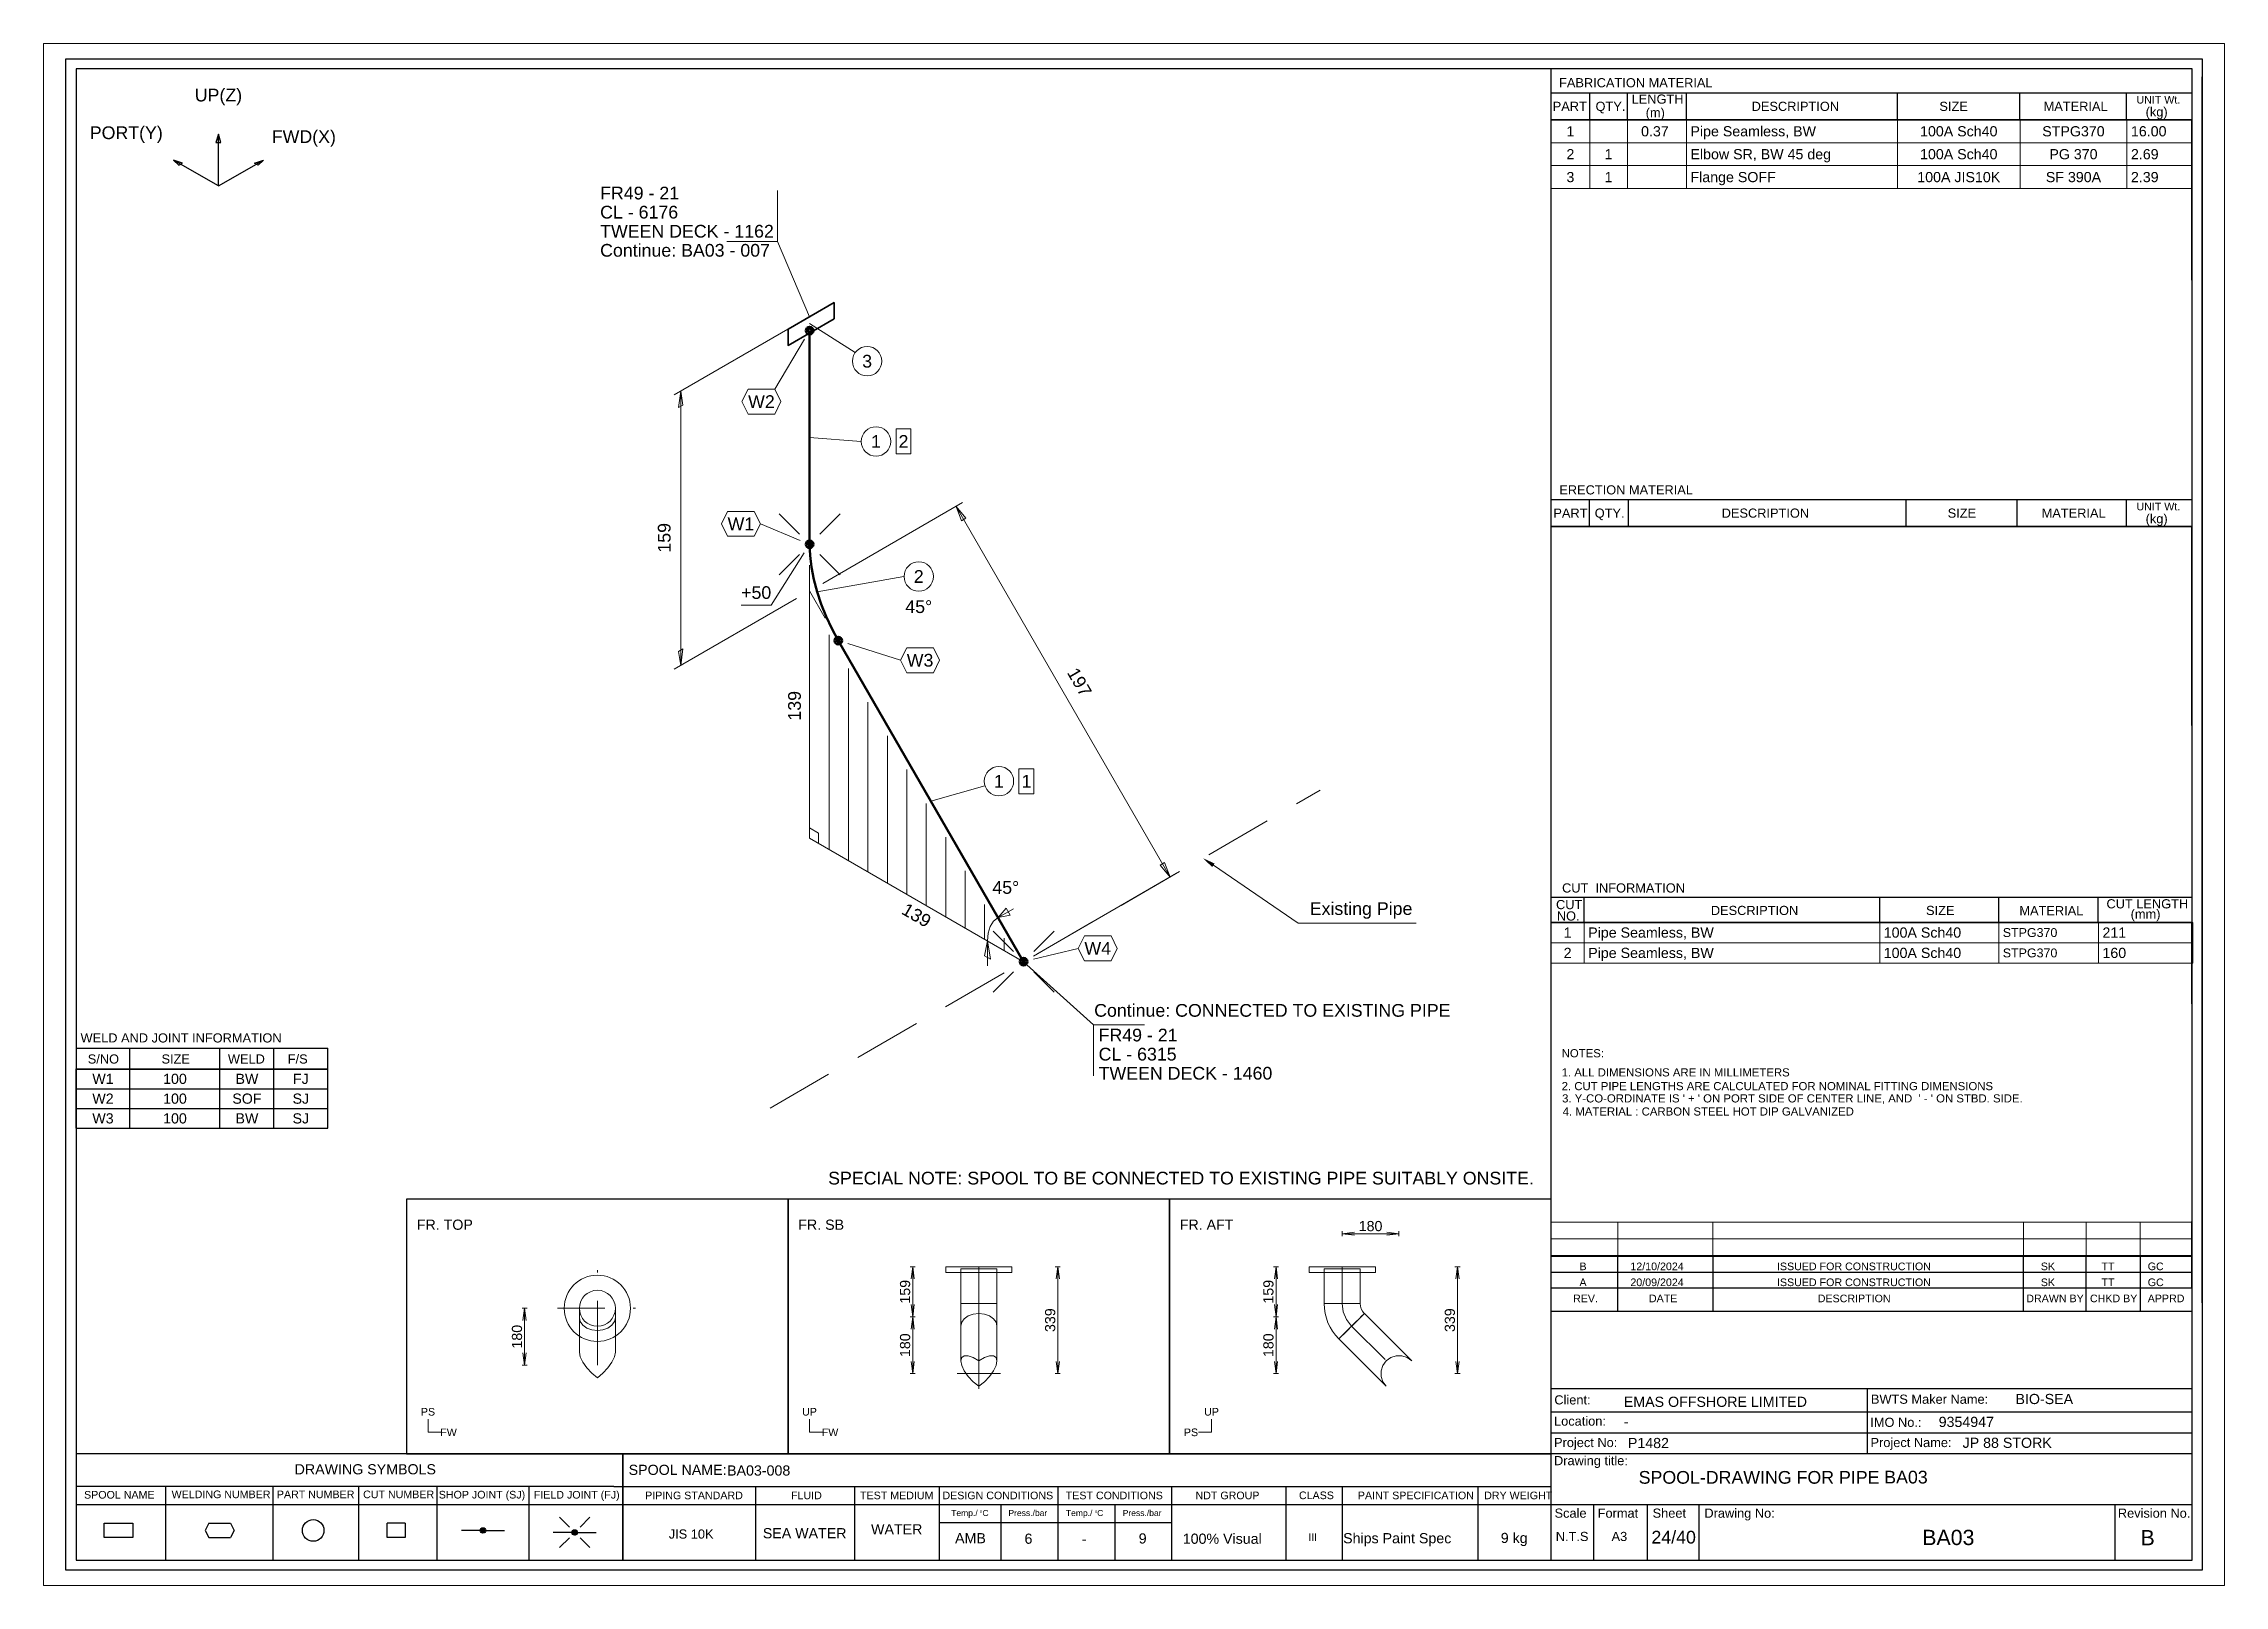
# Paper-space layout 'Layout1' of a CAD drawing. Header units: millimetres. Extents: x -20 to 277, y -7 to 202.
# The model-space entities are those that its viewports show. They can reach past a viewport. Long polylines and large blocks are cut down to what shows.
import ezdxf
from ezdxf.enums import TextEntityAlignment as Align

# ---------------------------------------------------------------- set-up
doc = ezdxf.new("R2010")
doc.units = ezdxf.units.MM
for name, pattern in [('_DASHED1', [19.05, 12.7, -6.35]), ('DOTTED_DASHED5', [9.99997, 4.444431, -2.666659, 0.222222, -2.666659]), ('DOTTED_DASHED6', [10, 4.444444, -2.666667, 0.222222, -2.666667])]:
    doc.linetypes.add(name, pattern=pattern)
doc.layers.add('Existing Pipe', color=253, linetype='_DASHED1', lineweight=0)
for name, color, linetype in [('FramesFromTables', 40, 'Continuous'), ('I_Coordinates', 11, 'Continuous'), ('I_CutNumbers', 10, 'Continuous'), ('I_Dimensions', 4, 'Continuous'), ('I_OtherComponents', 2, 'Continuous'), ('I_PartNumbers', 9, 'Continuous'), ('I_Pipes', 1, 'Continuous'), ('I_Tags', 8, 'Continuous'), ('I_Triangles', 5, 'Continuous'), ('SymbolsOnDrawingSheet', 1, 'Continuous'), ('TextFromTables', 2, 'Continuous'), ('TextFromTextBoxes', 2, 'Continuous')]:
    doc.layers.add(name, color=color, linetype=linetype)
doc.styles.add('Cadmatic Default Text', font='arial.ttf')

psp = doc.layouts.get("Layout1")

msp = doc.modelspace()

# ---------------------------------------------------------------- texts
at = {"layer": 'Existing Pipe', "ltscale": 0.5, "insert": (244.55, 128.01), "char_height": 2.5, "attachment_point": 7, "style": 'Cadmatic Default Text'}
msp.add_mtext('Existing Pipe', dxfattribs=at)
at = {"layer": 'I_Coordinates', "linetype": 'ByBlock', "lineweight": 0, "style": 'Cadmatic Default Text'}
for s, p in [('Continue: CONNECTED TO EXISTING PIPE', (202.17, 111.26)), ('FR49 - 21', (203.04, 106.41)), ('TWEEN DECK - 1460', (203.04, 98.91)), ('CL - 6315', (203.04, 102.66)), ('SPECIAL NOTE: SPOOL TO BE CONNECTED TO EXISTING PIPE SUITABLY ONSITE.', (149.87, 78.3))]:
    msp.add_text(s, height=2.5, dxfattribs=at).set_placement(p, align=Align.TOP_LEFT)
at = {"layer": 'I_Tags', "linetype": 'ByBlock', "lineweight": 0, "style": 'Cadmatic Default Text'}
msp.add_text('W4', height=2.5, dxfattribs=at).set_placement((202.87, 122.2), align=Align.MIDDLE_CENTER)
at = {"layer": 'SymbolsOnDrawingSheet', "linetype": 'ByBlock', "lineweight": 25, "style": 'Cadmatic Default Text'}
for s, p in [('UP(Z)', (30, 289.86)), ('PORT(Y)', (11.88, 282.46)), ('FWD(X)', (46.79, 281.7))]:
    msp.add_text(s, height=2.5, dxfattribs=at).set_placement(p, align=Align.MIDDLE_CENTER)
for s, p in [('FR. TOP', (69, 68.9)), ('FR. SB', (144, 68.9)), ('FR. AFT', (219, 68.9))]:
    msp.add_text(s, height=2, dxfattribs=at).set_placement(p, align=Align.TOP_LEFT)
at = {"layer": 'SymbolsOnDrawingSheet', "linetype": 'ByBlock', "lineweight": 13, "style": 'Cadmatic Default Text'}
msp.add_text('180', height=2, dxfattribs=at).set_placement((256.51, 67.63), align=Align.MIDDLE_CENTER)
for s, p in [('159', (164.99, 54.72)), ('159', (236.42, 54.72)), ('180', (88.69, 45.89)), ('339', (193.51, 49.14)), ('339', (272.1, 49.14)), ('180', (164.99, 44.22)), ('180', (236.42, 44.22))]:
    msp.add_text(s, height=2, rotation=90, dxfattribs=at).set_placement(p, align=Align.MIDDLE_CENTER)
at = {"layer": 'SymbolsOnDrawingSheet', "linetype": 'ByBlock', "lineweight": 18, "style": 'Cadmatic Default Text'}
for s, p in [('PS', (71.2, 31.14)), ('UP', (146.2, 31.14)), ('UP', (225.24, 31.14)), ('FW', (75.24, 27.1)), ('FW', (150.24, 27.1)), ('PS', (221.2, 27.1))]:
    msp.add_text(s, height=1.5, dxfattribs=at).set_placement(p, align=Align.MIDDLE_CENTER)

# ---------------------------------------------------------------- blocks, each defined once
blk = doc.blocks.new('BA01728716191_BOM_4')
at = {"layer": 'FramesFromTables', "linetype": 'ByBlock', "lineweight": 18}
for p, q in [((292, 285), (418, 285)), ((292, 271.5), (292, 285)), ((292, 271.5), (292, 285)), ((299.6, 271.5), (299.6, 285)), ((299.6, 271.5), (299.6, 285)), ((307, 271.5), (307, 285)), ((307, 271.5), (307, 285)), ((318.6, 271.5), (318.6, 285)), ((318.6, 271.5), (318.6, 285)), ((360.1, 271.5), (360.1, 285)), ((360.1, 271.5), (360.1, 285)), ((384.2, 271.5), (384.2, 285)), ((384.2, 271.5), (384.2, 285)), ((405.2, 271.5), (405.2, 285)), ((405.2, 271.5), (405.2, 285)), ((418, 271.5), (418, 285)), ((292, 280.5), (418, 280.5)), ((292, 276), (418, 276)), ((292, 205), (418.1, 205)), ((292, 205), (418.1, 205)), ((292, 127.3), (418.2, 127.3)), ((292, 119.3), (292, 127.3)), ((292, 119.3), (292, 127.3)), ((298.5, 119.3), (298.5, 127.3)), ((298.5, 119.3), (298.5, 127.3)), ((356.6, 119.3), (356.6, 127.3)), ((356.6, 119.3), (356.6, 127.3)), ((380, 119.3), (380, 127.3)), ((380, 119.3), (380, 127.3)), ((399.6, 119.3), (399.6, 127.3)), ((399.6, 119.3), (399.6, 127.3)), ((418, 119.3), (418, 127.3)), ((292, 123.3), (418.2, 123.3)), ((292, 68.4), (418, 68.4)), ((292, 58.6), (292, 68.4)), ((292, 58.6), (292, 68.4)), ((292, 65.13), (418, 65.13)), ((305.1, 58.6), (305.1, 68.4)), ((305.1, 58.6), (305.1, 68.4)), ((323.8, 58.6), (323.8, 68.4)), ((323.8, 58.6), (323.8, 68.4)), ((384.9, 58.6), (384.9, 68.4)), ((384.9, 58.6), (384.9, 68.4)), ((397.2, 58.6), (397.2, 68.4)), ((397.2, 58.6), (397.2, 68.4)), ((407.8, 58.6), (407.8, 68.4)), ((407.8, 58.6), (407.8, 68.4)), ((418, 58.6), (418, 68.4)), ((292, 61.87), (418, 61.87))]:
    blk.add_line(p, q, dxfattribs=at)
at = {"layer": 'FramesFromTables', "linetype": 'ByBlock', "lineweight": -3}
for p, q in [((2, 98.5), (51.5, 98.5)), ((2, 86.85), (2, 98.5)), ((2, 86.85), (2, 98.5)), ((2, 94.62), (51.5, 94.62)), ((12.6, 86.85), (12.6, 98.5)), ((12.6, 86.85), (12.6, 98.5)), ((30.3, 86.85), (30.3, 98.5)), ((30.3, 86.85), (30.3, 98.5)), ((40.9, 86.85), (40.9, 98.5)), ((40.9, 86.85), (40.9, 98.5)), ((51.5, 86.85), (51.5, 98.5)), ((2, 90.73), (51.5, 90.73))]:
    blk.add_line(p, q, dxfattribs=at)
at = {"layer": 'FramesFromTables', "linetype": 'ByBlock', "lineweight": 18, "flags": 128}
for points in [[(292, 271.5), (418, 271.5), (418, 285)], [(292, 119.3), (418.2, 119.3), (418.2, 127.3)], [(292, 58.6), (418, 58.6), (418, 68.4)]]:
    blk.add_lwpolyline(points, dxfattribs=at)
at = {"layer": 'FramesFromTables', "linetype": 'ByBlock', "lineweight": -3, "flags": 128}
blk.add_lwpolyline([(2, 86.85), (51.5, 86.85), (51.5, 98.5)], dxfattribs=at)
at = {"layer": 'TextFromTables', "linetype": 'ByBlock', "lineweight": 13, "style": 'Cadmatic Default Text'}
for s, p in [('1', (295.8, 282.75)), ('2', (295.8, 278.25)), ('3', (295.8, 273.75))]:
    blk.add_text(s, height=2, dxfattribs=at).set_placement(p, align=Align.MIDDLE_CENTER)
at = {"layer": 'TextFromTables', "linetype": 'ByBlock', "lineweight": 25, "style": 'Cadmatic Default Text'}
for s, p in [('0.37 ', (312.8, 282.75)), ('100A Sch40', (372.15, 282.75)), ('STPG370', (394.7, 282.75)), ('1', (303.3, 278.25)), ('100A Sch40', (372.15, 278.25)), ('PG 370', (394.7, 278.25)), ('1', (303.3, 273.75)), ('100A JIS10K', (372.15, 273.75)), ('SF 390A', (394.7, 273.75)), ('1', (295.25, 125.3)), ('2', (295.25, 121.3)), ('W1', (7.3, 96.56)), ('100', (21.45, 96.56)), ('BW', (35.6, 96.56)), ('FJ', (46.2, 96.56)), ('W2', (7.3, 92.67)), ('100', (21.45, 92.67)), ('SOF', (35.6, 92.67)), ('SJ', (46.2, 92.67)), ('W3', (7.3, 88.79)), ('100', (21.45, 88.79)), ('BW', (35.6, 88.79)), ('SJ', (46.2, 88.79))]:
    blk.add_text(s, height=2, dxfattribs=at).set_placement(p, align=Align.MIDDLE_CENTER)
for s, height, p in [('Pipe Seamless, BW ', 2, (319.4, 282.75)), ('16.00', 2, (406, 282.75)), ('Elbow SR, BW 45 deg', 2, (319.4, 278.25)), ('2.69', 2, (406, 278.25)), ('Flange SOFF ', 2, (319.4, 273.75)), ('2.39', 2, (406, 273.75)), ('Pipe Seamless, BW', 2, (299.3, 125.3)), ('100A Sch40', 2, (357.4, 125.3)), ('STPG370', 1.75, (380.8, 125.3)), ('211', 2, (400.4, 125.3)), ('Pipe Seamless, BW', 2, (299.3, 121.3)), ('100A Sch40', 2, (357.4, 121.3)), ('STPG370', 1.75, (380.8, 121.3)), ('160', 2, (400.4, 121.3))]:
    blk.add_text(s, height=height, dxfattribs=at).set_placement(p, align=Align.MIDDLE_LEFT)
at = {"layer": 'TextFromTextBoxes', "linetype": 'ByBlock', "lineweight": -3, "style": 'Cadmatic Default Text'}
for s, p in [('BIO-SEA', (383.3, 33.65)), ('EMAS OFFSHORE LIMITED', (306.3, 33.1)), ('9354947', (368.2, 29.15)), ('-', (306.3, 29.2)), ('P1482', (307.1, 25)), ('JP 88 STORK', (372.9, 25.05)), ('BA03-008', (130, 19.6))]:
    blk.add_text(s, height=2, dxfattribs=at).set_placement(p, align=Align.MIDDLE_LEFT)
at = {"layer": 'TextFromTextBoxes', "linetype": 'ByBlock', "lineweight": 25, "style": 'Cadmatic Default Text'}
blk.add_text('BA03', height=2.5, dxfattribs=at).set_placement((357.5, 18.3), align=Align.MIDDLE_LEFT)
at = {"layer": 'TextFromTextBoxes', "linetype": 'ByBlock', "lineweight": -3, "style": 'Cadmatic Default Text'}
for s, height, p in [('WATER', 2, (163.35, 8.05)), ('SEA WATER', 2, (145.25, 7.28)), ('AMB', 2, (177.85, 6.3)), ('6', 2, (189.25, 6.2)), ('-', 2, (200.2, 6.15)), ('9', 2, (211.7, 6.25)), ('100% Visual', 2, (227.35, 6.2)), ('Ships Paint Spec', 2, (261.75, 6.3)), ('9 kg', 2, (284.75, 6.35)), ('24/40', 2.5, (316.1, 6.5))]:
    blk.add_text(s, height=height, dxfattribs=at).set_placement(p, align=Align.MIDDLE_CENTER)
at = {"layer": 'TextFromTextBoxes', "linetype": 'ByBlock', "lineweight": 25, "style": 'Cadmatic Default Text'}
blk.add_text('BA03', height=3, dxfattribs=at).set_placement((370.1, 6.45), align=Align.MIDDLE_CENTER)
blk = doc.blocks.new('SEDS_SPOOL_FORMAT_Gol_4')
at = {"layer": 'SymbolsOnDrawingSheet', "linetype": 'ByBlock', "lineweight": -3, "flags": 128}
for points in [[(0, 297), (420, 297), (420, 0), (0, 0), (0, 297)], [(418.01, 295.01), (2, 295.01)], [(2, 295.01), (2, 2)], [(292.02, 50.91), (292.02, 295.01)], [(418.01, 2), (418.01, 295.01)], [(420, 52.53), (420, 293.46)], [(420, 52.53), (420, 293.46)], [(292.02, 290.3), (418.01, 290.3)], [(292.02, 284.66), (292.02, 288.77)], [(299.59, 285.01), (299.59, 290.3)], [(307.02, 285.01), (307.02, 290.3)], [(318.61, 285.01), (318.61, 290.3)], [(360.08, 285.01), (360.08, 290.3)], [(384.18, 285.01), (384.18, 290.3)], [(405.15, 285.01), (405.15, 290.3)], [(405.15, 285.01), (405.15, 290.3)], [(292, 285), (418, 285)], [(292, 253.5), (292, 285)], [(292, 253.5), (292, 285)], [(292.02, 285.01), (418.01, 285.01)], [(418.01, 285.01), (292.02, 285.01)], [(418, 253.5), (418, 285)], [(292.02, 210.38), (418.01, 210.38)], [(299.57, 205.08), (299.57, 210.38)], [(307.21, 205.08), (307.21, 210.38)], [(361.83, 205.03), (361.83, 210.38)], [(383.61, 205.08), (383.61, 210.38)], [(405.15, 205.17), (405.15, 210.38)], [(292.02, 205.08), (292.02, 209.18)], [(292.02, 205.08), (418.01, 205.08)], [(292.02, 186.7), (292.02, 205.08)], [(292.02, 186.7), (292.02, 205.08)], [(418.01, 205.08), (292.02, 205.08)], [(418, 166), (418, 205)], [(292.02, 132.23), (418.01, 132.23)], [(292.02, 127.3), (292.02, 131.41)], [(298.48, 127.3), (298.48, 132.23)], [(356.6, 127.3), (356.6, 132.23)], [(380.01, 127.3), (380.01, 132.23)], [(399.56, 127.3), (399.56, 132.23)], [(292.02, 127.3), (418.01, 127.3)], [(418.01, 127.3), (292.02, 127.3)], [(418, 111.3), (418, 127.3)], [(2, 102.57), (51.49, 102.57)], [(12.6, 98.45), (12.6, 102.57)], [(30.28, 98.45), (30.28, 102.57)], [(40.88, 98.45), (40.88, 102.57)], [(51.49, 98.45), (51.49, 102.57)], [(2, 98.5), (51.5, 98.5)], [(2, 98.5), (51.5, 98.5)], [(51.49, 98.47), (2, 98.47)], [(2, 98.45), (51.49, 98.45)], [(292.02, 52.57), (292.02, 66.5)], [(292.02, 52.57), (292.02, 66.5)], [(418, 55.4), (418, 68.5)], [(292.02, 61.73), (418.01, 61.73)], [(305.1, 50.91), (305.1, 61.73)], [(323.84, 50.91), (323.84, 61.73)], [(384.91, 50.91), (384.91, 61.73)], [(397.21, 50.91), (397.21, 61.73)], [(407.86, 50.91), (407.86, 61.73)], [(292.02, 58.6), (418.01, 58.6)], [(292.02, 55.47), (418.01, 55.47)], [(292.02, 50.91), (418.01, 50.91)], [(292.02, 2), (292.02, 50.91)], [(292.02, 35.73), (418.01, 35.73)], [(354.24, 22.93), (354.24, 35.73)], [(292.02, 31.13), (418.01, 31.13)], [(292.02, 27.03), (418.01, 27.03)], [(2, 22.93), (107.74, 22.93)], [(107.74, 22.93), (292.02, 22.93)], [(109.52, 22.93), (109.52, 2)], [(109.52, 2), (109.52, 22.93)], [(292.02, 22.93), (418.01, 22.93)], [(107.74, 16.45), (2, 16.45)], [(2, 12.91), (292.02, 12.91)], [(19.62, 16.45), (19.62, 2)], [(40.69, 16.45), (40.69, 2)], [(57.56, 16.45), (57.56, 2)], [(72.95, 16.45), (72.95, 2)], [(91.02, 16.45), (91.02, 2)], [(107.74, 16.45), (292.02, 16.45)], [(135.58, 16.45), (135.58, 2)], [(155.03, 16.45), (155.03, 2)], [(171.67, 16.45), (171.67, 2)], [(183.82, 12.91), (183.82, 2)], [(195.02, 16.45), (195.02, 2)], [(206.21, 12.91), (206.21, 2)], [(217.4, 16.45), (217.4, 2)], [(239.85, 16.45), (239.85, 2)], [(250.91, 16.34), (250.91, 2)], [(277.59, 16.45), (277.59, 2)], [(292.02, 12.91), (418.01, 12.91)], [(300.39, 2), (300.39, 12.91)], [(310.96, 2), (310.96, 12.91)], [(321.13, 2), (321.13, 12.91)], [(402.9, 2), (402.9, 12.91)], [(13.2, 6.41), (7.55, 6.41), (7.55, 9.23), (13.2, 9.23)], [(13.2, 9.23), (13.2, 6.41)], [(28.12, 9.23), (27.42, 7.82)], [(28.12, 9.23), (32.36, 9.23)], [(32.36, 9.23), (33.07, 7.82)], [(66.68, 9.23), (66.68, 6.41), (63.15, 6.41), (63.15, 9.23)], [(66.68, 9.23), (63.15, 9.23)], [(99, 8.47), (97.06, 10.41)], [(101.09, 8.47), (103.03, 10.41)], [(171.67, 9.37), (217.4, 9.37)], [(171.67, 9.37), (217.4, 9.37)], [(27.42, 7.82), (28.12, 6.41)], [(28.12, 6.41), (32.36, 6.41)], [(33.07, 7.82), (32.36, 6.41)], [(81.48, 7.82), (77.79, 7.82)], [(81.49, 7.78), (82.04, 8.32)], [(81.51, 7.9), (81.93, 8.32)], [(81.52, 7.7), (82.14, 8.32)], [(81.55, 7.62), (82.22, 8.29)], [(81.56, 8.06), (81.76, 8.26)], [(81.57, 7.54), (82.28, 8.25)], [(81.62, 7.48), (82.34, 8.2)], [(81.68, 7.44), (82.4, 8.16)], [(81.74, 7.39), (82.45, 8.1)], [(81.8, 7.35), (82.48, 8.02)], [(81.88, 7.32), (82.5, 7.94)], [(81.98, 7.32), (82.53, 7.86)], [(82.09, 7.32), (82.52, 7.75)], [(82.24, 7.36), (82.47, 7.59)], [(82.54, 7.82), (86.24, 7.82)], [(99.51, 7.42), (95.82, 7.42)], [(99, 6.38), (97.06, 4.44)], [(99.53, 7.47), (99.99, 7.93)], [(99.53, 7.37), (100.1, 7.93)], [(99.56, 7.29), (100.2, 7.93)], [(99.58, 7.62), (99.88, 7.93)], [(99.58, 7.21), (100.27, 7.89)], [(99.61, 7.13), (100.33, 7.84)], [(99.67, 7.08), (100.39, 7.8)], [(99.73, 7.03), (100.45, 7.75)], [(99.79, 6.99), (100.49, 7.69)], [(99.85, 6.94), (100.52, 7.61)], [(99.94, 6.92), (100.54, 7.53)], [(100.04, 6.92), (100.57, 7.45)], [(100.15, 6.92), (100.54, 7.31)], [(100.38, 7.04), (100.49, 7.15)], [(100.57, 7.42), (104.27, 7.42)], [(101.09, 6.38), (103.03, 4.44)], [(2, 2), (418.01, 2)]]:
    blk.add_lwpolyline(points, dxfattribs=at)
at = {"layer": 'SymbolsOnDrawingSheet', "linetype": 'ByBlock', "lineweight": -3}
for centre, radius in [((48.63, 7.82), 2.12), ((82.01, 7.82), 0.53), ((100.04, 7.42), 0.53)]:
    blk.add_circle(centre, radius, dxfattribs=at)
at = {"layer": 'SymbolsOnDrawingSheet', "linetype": 'ByBlock', "lineweight": -3, "style": 'Cadmatic Default Text'}
for s, height, p in [('FABRICATION MATERIAL', 1.8, (293.57, 293.19)), ('PART', 1.8, (292.32, 288.55)), ('QTY.', 1.8, (300.74, 288.55)), ('LENGTH', 1.8, (307.84, 289.97)), ('DESCRIPTION', 1.8, (331.43, 288.55)), ('SIZE', 1.8, (368.34, 288.55)), ('MATERIAL', 1.8, (388.84, 288.55)), ('UNIT Wt.', 1.5, (407.08, 289.7)), (' (kg)', 1.8, (408.19, 287.46)), ('ERECTION MATERIAL', 1.8, (293.62, 213.19)), ('PART', 1.8, (292.45, 208.62)), ('QTY.', 1.8, (300.58, 208.62)), ('DESCRIPTION', 1.8, (325.54, 208.62)), ('SIZE', 1.8, (369.97, 208.62)), ('MATERIAL', 1.8, (388.45, 208.62)), ('UNIT Wt.', 1.5, (407.08, 209.77)), (' (kg)', 1.8, (408.19, 207.53)), ('CUT  INFORMATION', 1.8, (294.16, 134.97)), ('CUT ', 1.8, (292.97, 131.7)), ('NO.', 1.8, (293.13, 129.46)), ('DESCRIPTION', 1.8, (323.41, 130.55)), ('SIZE', 1.8, (365.72, 130.55)), ('MATERIAL', 1.8, (384.07, 130.5)), ('CUT LENGTH', 1.8, (401.19, 131.85)), ('(mm)', 1.8, (405.94, 129.85)), ('WELD AND JOINT INFORMATION', 1.8, (2.89, 105.5)), ('S/NO', 1.8, (4.31, 101.36)), ('SIZE', 1.8, (18.81, 101.36)), ('WELD', 1.8, (31.86, 101.36)), ('F/S', 1.8, (43.63, 101.36)), ('SPOOL-DRAWING FOR PIPE', 2.5, (309.22, 19.5))]:
    blk.add_text(s, height=height, dxfattribs=at).set_placement(p, align=Align.TOP_LEFT)
for s, height, p in [('(m)', 1.8, (310.6, 285.51)), ('Client:', 1.8, (292.64, 32.58)), ('BWTS Maker Name:', 1.8, (354.88, 32.71)), ('Location:', 1.8, (292.58, 28.41)), ('Project No:', 1.8, (292.58, 24.2)), ('IMO No.:', 1.8, (354.76, 28.17)), ('Project Name:', 1.8, (354.8, 24.2)), ('Drawing title:', 1.8, (292.57, 20.64)), ('DRAWING SYMBOLS', 2, (44.98, 18.84)), ('Temp./  C   ', 1.2, (174.06, 10.65)), ('0', 0.53, (179.71, 11.25)), ('Press./bar', 1.2, (185.31, 10.65)), ('Temp./  C   ', 1.2, (196.61, 10.65)), ('0', 0.53, (202.37, 11.25)), ('Press./bar', 1.2, (207.78, 10.65)), ('Scale', 1.8, (292.68, 10.32)), ('Format', 1.8, (301.16, 10.32)), ('Sheet', 1.8, (311.96, 10.32)), ('Drawing No:', 1.8, (322.14, 10.32)), ('Revision No.', 1.8, (403.43, 10.32)), ('N.T.S', 1.8, (292.92, 5.74)), ('A3', 1.8, (303.89, 5.74))]:
    blk.add_text(s, height=height, dxfattribs=at).set_placement(p)
for s, height, p in [('1. ALL DIMENSIONS ARE IN MILLIMETERS', 1.6, (294.08, 97.83)), ('NOTES:', 1.6, (294.08, 101.59)), ('2. CUT PIPE LENGTHS ARE CALCULATED FOR NOMINAL FITTING DIMENSIONS', 1.6, (294.08, 95.13)), ("3. Y-CO-ORDINATE IS ' + ' ON PORT SIDE OF CENTER LINE, AND  ' - ' ON STBD. SIDE.", 1.6, (294.16, 92.72)), ('4. MATERIAL : CARBON STEEL HOT DIP GALVANIZED', 1.6, (294.28, 90.15)), ('B', 1.5, (297.58, 59.71)), ('12/10/2024', 1.5, (307.59, 59.71)), ('ISSUED FOR CONSTRUCTION', 1.5, (336.41, 59.71)), ('SK', 1.5, (388.28, 59.71)), ('TT', 1.5, (400.21, 59.71)), ('GC', 1.5, (409.3, 59.71)), ('A', 1.5, (297.58, 56.58)), ('20/09/2024', 1.5, (307.59, 56.58)), ('ISSUED FOR CONSTRUCTION', 1.5, (336.41, 56.58)), ('SK', 1.5, (388.28, 56.58)), ('TT', 1.5, (400.21, 56.58)), ('GC', 1.5, (409.3, 56.58)), ('REV.', 1.5, (296.32, 53.41)), ('DATE', 1.5, (311.24, 53.41)), ('DESCRIPTION', 1.5, (344.43, 53.41)), ('DRAWN BY', 1.5, (385.43, 53.41)), ('CHKD BY', 1.5, (397.94, 53.41)), ('APPRD', 1.5, (409.3, 53.41)), ('SPOOL NAME:', 2, (110.65, 19.73)), ('SPOOL NAME', 1.5, (3.58, 14.83)), ('WELDING NUMBER', 1.5, (20.79, 14.91)), ('PART NUMBER', 1.5, (41.48, 14.91)), ('CUT NUMBER', 1.5, (58.44, 14.91)), ('SHOP JOINT (SJ)', 1.5, (73.31, 14.85)), ('FIELD JOINT (FJ)', 1.5, (92, 14.83)), ('PIPING STANDARD', 1.5, (113.89, 14.7)), ('FLUID', 1.5, (142.57, 14.7)), ('TEST MEDIUM', 1.5, (156.14, 14.7)), ('DESIGN CONDITIONS', 1.5, (172.34, 14.7)), ('TEST CONDITIONS', 1.5, (196.58, 14.7)), ('NDT GROUP', 1.5, (222.09, 14.7)), ('CLASS', 1.5, (242.43, 14.72)), ('PAINT SPECIFICATION', 1.5, (254.01, 14.7)), ('DRY WEIGHT', 1.5, (278.84, 14.7)), ('JIS 10K', 1.8, (118.53, 7.12)), ('III', 1.5, (244.26, 6.51)), ('B', 3, (407.89, 6.4))]:
    blk.add_text(s, height=height, dxfattribs=at).set_placement(p, align=Align.MIDDLE_LEFT)
blk = doc.blocks.new('BA01728716191_PRT_65_3')
at = {"layer": 'I_OtherComponents', "linetype": 'ByBlock', "lineweight": 35, "flags": 128}
blk.add_lwpolyline([(99.03, 222.59), (99.03, 225.8), (89.98, 220.57), (89.98, 217.36), (99.03, 222.59)], dxfattribs=at)
at = {"layer": 'I_OtherComponents', "linetype": 'ByBlock', "lineweight": 50}
for radius in [0.75, 0.375]:
    blk.add_circle((94.22, 220.3), radius, dxfattribs=at)
blk = doc.blocks.new('BA01728716191_PRT_66_3')
at = {"layer": 'I_Pipes', "linetype": 'ByBlock', "lineweight": 50}
blk.add_line((94.22, 178.31), (94.22, 220.3), dxfattribs=at)
blk = doc.blocks.new('BA01728716191_PRT_67_3')
at = {"layer": 'I_Pipes', "linetype": 'ByBlock', "lineweight": 0}
for q in [(94.22, 174.18), (97.31, 163.77)]:
    blk.add_line((94.22, 169.12), q, dxfattribs=at)
at = {"layer": 'I_Pipes', "linetype": 'ByBlock', "lineweight": 50, "flags": 128}
blk.add_lwpolyline([(99.85, 159.38), (98.58, 161.73), (97.46, 164.12), (96.49, 166.55), (95.68, 168.98), (95.05, 171.4), (94.59, 173.77), (94.31, 176.08), (94.22, 178.31)], dxfattribs=at)
at = {"layer": 'I_Pipes', "linetype": 'ByBlock', "lineweight": 50}
for centre, radius in [((94.22, 178.31), 0.75), ((94.22, 178.31), 0.375), ((99.85, 159.38), 0.75), ((99.85, 159.38), 0.375)]:
    blk.add_circle(centre, radius, dxfattribs=at)
blk = doc.blocks.new('BA01728716191_PRT_68_3')
at = {"layer": 'I_Pipes', "linetype": 'ByBlock', "lineweight": 50}
blk.add_line((136.28, 96.28), (99.85, 159.38), dxfattribs=at)
blk = doc.blocks.new('BA01728716191_TRI_0_3')
at = {"layer": 'I_Triangles', "linetype": 'ByBlock', "lineweight": 0}
for p, q in [((98.04, 118.35), (98.04, 160.5)), ((101.87, 116.14), (101.87, 153.88)), ((105.69, 113.94), (105.69, 147.26)), ((109.51, 111.73), (109.51, 140.63)), ((113.34, 109.52), (113.34, 134.01)), ((117.16, 107.31), (117.16, 127.39)), ((120.99, 105.11), (120.99, 120.77)), ((124.81, 102.9), (124.81, 114.14)), ((128.63, 100.69), (128.63, 107.52)), ((132.46, 98.48), (132.46, 100.9))]:
    blk.add_line(p, q, dxfattribs=at)
at = {"layer": 'I_Triangles', "linetype": 'ByBlock', "lineweight": 0, "flags": 128}
for points in [[(136.28, 96.28), (94.22, 120.56), (94.22, 169.12)], [(95.95, 119.56), (95.95, 121.56), (94.22, 122.56)], [(134.28, 106.67), (131.28, 104.94), (133.68, 105.4), (132.88, 106.78), (131.28, 104.94), (130.4, 104.21), (129.75, 103.17), (129.34, 101.87), (129.21, 100.36), (129.77, 96.76), (128.64, 97.42), (129.21, 100.36), (129.21, 95.46)]]:
    blk.add_lwpolyline(points, dxfattribs=at)
at = {"layer": 'I_Triangles', "linetype": 'ByBlock', "lineweight": 0, "style": 'Cadmatic Default Text'}
for rotation, p in [(90, (91.25, 146.56)), (330, (115.25, 105.42))]:
    blk.add_text('139', height=2.5, rotation=rotation, dxfattribs=at).set_placement(p, align=Align.MIDDLE_CENTER)
blk.add_text('45°', height=2.5, dxfattribs=at).set_placement((132.79, 110.86), align=Align.MIDDLE_CENTER)
blk = doc.blocks.new('BA01728716191_DIM_0_3')
at = {"layer": 'I_Dimensions', "linetype": 'ByBlock', "lineweight": 0}
for p, q in [((96.82, 170.62), (124.31, 186.5)), ((123.02, 185.75), (165.08, 112.9)), ((166.37, 113.65), (138.88, 97.78))]:
    blk.add_line(p, q, dxfattribs=at)
at = {"layer": 'I_Dimensions', "linetype": 'ByBlock', "lineweight": 0, "flags": 128}
for points in [[(123.02, 185.75), (124.08, 182.9), (124.95, 183.4), (123.02, 185.75)], [(165.08, 112.9), (163.14, 115.25), (164.01, 115.75), (165.08, 112.9)]]:
    blk.add_lwpolyline(points, dxfattribs=at)
at = {"layer": 'I_Dimensions', "linetype": 'ByBlock', "lineweight": 0, "style": 'Cadmatic Default Text'}
blk.add_text('197', height=2.5, rotation=300, dxfattribs=at).set_placement((147.29, 151.2), align=Align.MIDDLE_CENTER)
blk = doc.blocks.new('BA01728716191_DIM_1_3')
at = {"layer": 'I_Dimensions', "linetype": 'ByBlock', "lineweight": 0}
for p, q in [((67.59, 207.65), (91.62, 221.52)), ((68.89, 154.5), (68.89, 208.4)), ((91.62, 167.62), (67.59, 153.75))]:
    blk.add_line(p, q, dxfattribs=at)
at = {"layer": 'I_Dimensions', "linetype": 'ByBlock', "lineweight": 0, "flags": 128}
for points in [[(68.89, 208.4), (69.32, 205.65), (68.46, 205.15), (68.89, 208.4)], [(68.89, 154.5), (69.32, 157.75), (68.46, 157.25), (68.89, 154.5)]]:
    blk.add_lwpolyline(points, dxfattribs=at)
at = {"layer": 'I_Dimensions', "linetype": 'ByBlock', "lineweight": 0, "style": 'Cadmatic Default Text'}
blk.add_text('159', height=2.5, rotation=90, dxfattribs=at).set_placement((65.64, 179.57), align=Align.MIDDLE_CENTER)
blk = doc.blocks.new('BA01728716191_CRD_0_3')
at = {"layer": 'I_Coordinates', "linetype": 'ByBlock', "lineweight": 0}
blk.add_line((87.94, 237.81), (94.22, 223.02), dxfattribs=at)
at = {"layer": 'I_Coordinates', "linetype": 'ByBlock', "lineweight": 0, "flags": 128}
blk.add_lwpolyline([(87.94, 247.81), (87.94, 237.81), (77.94, 237.81)], dxfattribs=at)
at = {"layer": 'I_Coordinates', "linetype": 'ByBlock', "lineweight": 0, "style": 'Cadmatic Default Text'}
for s, p in [('CL - 6176', (53.04, 242.31)), ('FR49 - 21', (53.04, 246.06)), ('TWEEN DECK - 1162', (53.04, 238.56)), ('Continue: BA03 - 007', (53.04, 234.81))]:
    blk.add_text(s, height=2.5, dxfattribs=at).set_placement(p)
blk = doc.blocks.new('BA01728716191_PTN_0_3')
at = {"layer": 'I_PartNumbers', "linetype": 'ByBlock', "lineweight": 0}
blk.add_line((103.19, 215.97), (94.22, 221.66), dxfattribs=at)
blk.add_circle((105.53, 214.27), 2.89, dxfattribs=at)
at = {"layer": 'I_PartNumbers', "linetype": 'ByBlock', "lineweight": 0, "style": 'Cadmatic Default Text'}
blk.add_text('3', height=2.5, dxfattribs=at).set_placement((105.53, 214.27), align=Align.MIDDLE_CENTER)
blk = doc.blocks.new('BA01728716191_PTN_1_3')
at = {"layer": 'I_PartNumbers', "linetype": 'ByBlock', "lineweight": 0}
blk.add_line((104.38, 198.5), (94.22, 199.31), dxfattribs=at)
blk.add_circle((107.28, 198.5), 2.89, dxfattribs=at)
at = {"layer": 'I_PartNumbers', "linetype": 'ByBlock', "lineweight": 0, "style": 'Cadmatic Default Text'}
blk.add_text('1', height=2.5, dxfattribs=at).set_placement((107.28, 198.5), align=Align.MIDDLE_CENTER)
blk = doc.blocks.new('BA01728716191_PTN_2_3')
at = {"layer": 'I_PartNumbers', "linetype": 'ByBlock', "lineweight": 0}
blk.add_line((112.78, 171.97), (95.68, 168.98), dxfattribs=at)
blk.add_circle((115.68, 171.97), 2.89, dxfattribs=at)
at = {"layer": 'I_PartNumbers', "linetype": 'ByBlock', "lineweight": 0, "style": 'Cadmatic Default Text'}
blk.add_text('2', height=2.5, dxfattribs=at).set_placement((115.68, 171.97), align=Align.MIDDLE_CENTER)
blk = doc.blocks.new('BA01728716191_PTN_3_3')
at = {"layer": 'I_PartNumbers', "linetype": 'ByBlock', "lineweight": 0}
blk.add_line((128.7, 130.84), (118.06, 127.83), dxfattribs=at)
blk.add_circle((131.45, 131.74), 2.89, dxfattribs=at)
at = {"layer": 'I_PartNumbers', "linetype": 'ByBlock', "lineweight": 0, "style": 'Cadmatic Default Text'}
blk.add_text('1', height=2.5, dxfattribs=at).set_placement((131.45, 131.74), align=Align.MIDDLE_CENTER)
blk = doc.blocks.new('BA01728716191_CUT_5_3')
at = {"layer": 'I_CutNumbers', "linetype": 'ByBlock', "lineweight": 0, "flags": 128}
blk.add_lwpolyline([(114.15, 196.05), (114.15, 200.95), (111.21, 200.95), (111.21, 196.05), (114.15, 196.05)], dxfattribs=at)
at = {"layer": 'I_CutNumbers', "linetype": 'ByBlock', "lineweight": 0, "style": 'Cadmatic Default Text'}
blk.add_text('2', height=2.5, dxfattribs=at).set_placement((112.68, 198.5), align=Align.MIDDLE_CENTER)
blk = doc.blocks.new('BA01728716191_CUT_6_3')
at = {"layer": 'I_CutNumbers', "linetype": 'ByBlock', "lineweight": 0, "flags": 128}
blk.add_lwpolyline([(138.33, 129.29), (138.33, 134.19), (135.39, 134.19), (135.39, 129.29), (138.33, 129.29)], dxfattribs=at)
at = {"layer": 'I_CutNumbers', "linetype": 'ByBlock', "lineweight": 0, "style": 'Cadmatic Default Text'}
blk.add_text('1', height=2.5, dxfattribs=at).set_placement((136.86, 131.74), align=Align.MIDDLE_CENTER)
blk = doc.blocks.new('BA01728716191_fii_4_3')
at = {"layer": 'I_Tags', "linetype": 'ByBlock', "lineweight": 0, "style": 'Cadmatic Default Text'}
blk.add_text('45°', height=2.5, dxfattribs=at).set_placement((115.68, 166.04), align=Align.MIDDLE_CENTER)
blk = doc.blocks.new('Pi_FieldWeld_0')
at = {"layer": 'I_Tags', "linetype": 'ByBlock', "lineweight": 0, "flags": 128}
for points in [[(-2.62, 2.45), (-3.84, 0)], [(-3.84, 0), (-2.62, -2.45)], [(2.62, 2.45), (-2.62, 2.45)], [(3.84, 0), (2.62, 2.45)], [(2.62, -2.45), (3.84, 0)], [(3.84, 0), (11.65, -3.24)], [(11.5, -2), (7.5, 2)], [(15.5, -2), (19.5, 2)], [(-2.62, -2.45), (2.62, -2.45)], [(11.5, -6), (7.5, -10)], [(15.5, -6), (19.5, -10)]]:
    blk.add_lwpolyline(points, dxfattribs=at)
at = {"layer": 'I_Tags', "linetype": 'ByBlock', "lineweight": 0, "style": 'Cadmatic Default Text'}
blk.add_text('W1', height=2.5, dxfattribs=at).set_placement((0, 0), align=Align.MIDDLE_CENTER)
blk = doc.blocks.new('Pi_ExtraLength2_1')
at = {"layer": 'I_Tags', "linetype": 'ByBlock', "lineweight": 0, "flags": 128}
for points in [[(2.96, -2.45), (9.43, 7.81)], [(-2.96, -2.45), (2.96, -2.45)]]:
    blk.add_lwpolyline(points, dxfattribs=at)
at = {"layer": 'I_Tags', "linetype": 'ByBlock', "lineweight": 0, "style": 'Cadmatic Default Text'}
blk.add_text('+50', height=2.5, dxfattribs=at).set_placement((0, 0), align=Align.MIDDLE_CENTER)
blk = doc.blocks.new('Pi_Weld_2')
at = {"layer": 'I_Tags', "linetype": 'ByBlock', "lineweight": 0, "flags": 128}
for points in [[(2.62, 2.45), (8.45, 12.26)], [(-2.62, 2.45), (-3.84, 0)], [(-3.84, 0), (-2.62, -2.45)], [(2.62, 2.45), (-2.62, 2.45)], [(3.84, 0), (2.62, 2.45)], [(2.62, -2.45), (3.84, 0)], [(-2.62, -2.45), (2.62, -2.45)]]:
    blk.add_lwpolyline(points, dxfattribs=at)
at = {"layer": 'I_Tags', "linetype": 'ByBlock', "lineweight": 0, "style": 'Cadmatic Default Text'}
blk.add_text('W2', height=2.5, dxfattribs=at).set_placement((0, 0), align=Align.MIDDLE_CENTER)
blk = doc.blocks.new('Pi_Weld_3')
at = {"layer": 'I_Tags', "linetype": 'ByBlock', "lineweight": 0, "flags": 128}
for points in [[(-3.84, 0), (-14.19, 3.27)], [(-2.62, 2.45), (-3.84, 0)], [(-3.84, 0), (-2.62, -2.45)], [(2.62, 2.45), (-2.62, 2.45)], [(3.84, 0), (2.62, 2.45)], [(2.62, -2.45), (3.84, 0)], [(-2.62, -2.45), (2.62, -2.45)]]:
    blk.add_lwpolyline(points, dxfattribs=at)
at = {"layer": 'I_Tags', "linetype": 'ByBlock', "lineweight": 0, "style": 'Cadmatic Default Text'}
blk.add_text('W3', height=2.5, dxfattribs=at).set_placement((0, 0), align=Align.MIDDLE_CENTER)

# ---------------------------------------------------------------- linework, layer by layer
at = {"linetype": 'ByBlock', "lineweight": 13, "flags": 128}
for points in [[(250.93, 65.63), (250.93, 66.63)], [(250.93, 66.13), (253.33, 65.82), (250.93, 66.13), (253.33, 66.45), (250.93, 66.13)], [(250.93, 66.13), (262.09, 66.13)], [(262.09, 66.13), (259.69, 66.45), (262.09, 66.13), (259.69, 65.82), (262.09, 66.13)], [(262.09, 65.63), (262.09, 66.63)], [(166.99, 59.63), (165.99, 59.63)], [(166.49, 59.63), (166.17, 57.23), (166.49, 59.63), (166.81, 57.23), (166.49, 59.63)], [(166.49, 49.8), (166.49, 59.63)], [(194.51, 59.63), (195.51, 59.63)], [(195.01, 59.63), (194.7, 57.23), (195.01, 59.63), (195.33, 57.23), (195.01, 59.63)], [(195.01, 38.64), (195.01, 59.63)], [(238.42, 59.63), (237.42, 59.63)], [(237.92, 59.63), (237.61, 57.23), (237.92, 59.63), (238.24, 57.23), (237.92, 59.63)], [(237.92, 49.8), (237.92, 59.63)], [(273.1, 59.63), (274.1, 59.63)], [(273.6, 59.63), (273.28, 57.23), (273.6, 59.63), (273.91, 57.23), (273.6, 59.63)], [(273.6, 38.64), (273.6, 59.63)], [(90.69, 51.47), (89.69, 51.47)], [(90.19, 51.47), (89.87, 49.07), (90.19, 51.47), (90.5, 49.07), (90.19, 51.47)], [(90.19, 40.31), (90.19, 51.47)], [(166.49, 49.8), (166.81, 52.2), (166.49, 49.8), (166.17, 52.2), (166.49, 49.8)], [(237.92, 49.8), (238.24, 52.2), (237.92, 49.8), (237.61, 52.2), (237.92, 49.8)], [(166.99, 49.8), (165.99, 49.8)], [(166.49, 49.8), (166.17, 47.4), (166.49, 49.8), (166.81, 47.4), (166.49, 49.8)], [(166.49, 38.64), (166.49, 49.8)], [(238.42, 49.8), (237.42, 49.8)], [(237.92, 49.8), (237.61, 47.4), (237.92, 49.8), (238.24, 47.4), (237.92, 49.8)], [(237.92, 38.64), (237.92, 49.8)], [(90.69, 40.31), (89.69, 40.31)], [(90.19, 40.31), (90.5, 42.71), (90.19, 40.31), (89.87, 42.71), (90.19, 40.31)], [(166.99, 38.64), (165.99, 38.64)], [(166.49, 38.64), (166.81, 41.04), (166.49, 38.64), (166.17, 41.04), (166.49, 38.64)], [(194.51, 38.64), (195.51, 38.64)], [(195.01, 38.64), (195.33, 41.04), (195.01, 38.64), (194.7, 41.04), (195.01, 38.64)], [(238.42, 38.64), (237.42, 38.64)], [(237.92, 38.64), (238.24, 41.04), (237.92, 38.64), (237.61, 41.04), (237.92, 38.64)], [(273.1, 38.64), (274.1, 38.64)], [(273.6, 38.64), (273.91, 41.04), (273.6, 38.64), (273.28, 41.04), (273.6, 38.64)]]:
    msp.add_lwpolyline(points, dxfattribs=at)
at = {"linetype": 'DOTTED_DASHED6', "lineweight": 13, "flags": 128}
for points in [[(104.5, 43.65), (104.5, 59.28)], [(179.5, 52.41), (179.5, 59.2)], [(250.93, 52.41), (250.93, 59.2)], [(96.69, 51.47), (112.32, 51.47)], [(104.5, 51.47), (104.5, 49.62)], [(179.5, 47.95), (179.5, 49.8), (179.5, 52.41)], [(252.78, 47.95), (251.78, 49.26), (251.15, 50.78), (250.93, 52.41)], [(104.5, 49.62), (104.5, 40.31)], [(179.5, 38.64), (179.5, 47.95)], [(252.78, 47.95), (262.09, 38.64)], [(179.5, 41.65), (179.5, 35.63)]]:
    msp.add_lwpolyline(points, dxfattribs=at)
at = {"linetype": 'DOTTED_DASHED5', "lineweight": 13, "flags": 128}
for points in [[(179.5, 59.63), (179.5, 58.52)], [(250.93, 58.52), (250.93, 59.63)], [(175.25, 38.64), (183.76, 38.64)]]:
    msp.add_lwpolyline(points, dxfattribs=at)
at = {"layer": 'Existing Pipe', "ltscale": 0.5}
msp.add_line((138.47, 90.82), (246.63, 153.26), dxfattribs=at)
at = {"layer": 'Existing Pipe', "linetype": 'ByBlock', "ltscale": 0.5}
msp.add_lwpolyline([(225.6, 138.52), (242.3, 127.16), (265.5, 127.16), (256.13, 127.16)], dxfattribs=at)
at = {"layer": 'Existing Pipe', "ltscale": 0.5}
msp.add_solid([(225.37, 138.18), (223.54, 139.93), (225.84, 138.87)], dxfattribs=at)
at = {"layer": 'I_Coordinates', "linetype": 'ByBlock', "lineweight": 0}
msp.add_line((202.04, 107.16), (188.28, 119.58), dxfattribs=at)
at = {"layer": 'I_Coordinates', "linetype": 'ByBlock', "lineweight": 0, "flags": 128}
msp.add_lwpolyline([(202.04, 97.16), (202.04, 107.16), (212.04, 107.16)], dxfattribs=at)
at = {"layer": 'I_Pipes', "linetype": 'ByBlock', "lineweight": 50}
for radius in [0.75, 0.375]:
    msp.add_circle((188.28, 119.58), radius, dxfattribs=at)
at = {"layer": 'I_Tags', "linetype": 'ByBlock', "lineweight": 0, "flags": 128}
for points in [[(186.28, 121.57), (182.28, 125.57)], [(190.28, 121.57), (194.28, 125.57)], [(200.25, 124.65), (199.03, 122.2)], [(205.49, 124.65), (200.25, 124.65)], [(206.72, 122.2), (205.49, 124.65)], [(199.03, 122.2), (190.22, 120.05)], [(199.03, 122.2), (200.25, 119.75)], [(205.49, 119.75), (206.72, 122.2)], [(186.28, 117.57), (182.28, 113.57)], [(190.28, 117.57), (194.28, 113.57)], [(200.25, 119.75), (205.49, 119.75)]]:
    msp.add_lwpolyline(points, dxfattribs=at)
at = {"layer": 'SymbolsOnDrawingSheet', "linetype": 'ByBlock', "lineweight": 25, "flags": 128}
for points in [[(30.5, 280.57), (30, 282.21), (29.5, 280.57), (30.5, 280.57)], [(30, 272), (30, 282.21)], [(30, 272), (21.16, 277.1)], [(22.93, 276.49), (21.16, 277.1), (22.22, 276.08), (22.93, 276.49)], [(30, 272), (38.84, 277.1)], [(37.07, 276.49), (38.84, 277.1), (37.78, 276.08), (37.07, 276.49)], [(67, 22.9), (142, 22.9), (142, 72.9), (67, 72.9), (67, 22.9)], [(142, 22.9), (217, 22.9), (217, 72.9), (142, 72.9), (142, 22.9)], [(217, 22.9), (292, 22.9), (292, 72.9), (217, 72.9), (217, 22.9)]]:
    msp.add_lwpolyline(points, dxfattribs=at)
at = {"layer": 'SymbolsOnDrawingSheet', "linetype": 'ByBlock', "lineweight": 18, "flags": 128}
for points in [[(186.01, 59.63), (186.01, 58.52), (172.99, 58.52), (172.99, 59.63), (186.01, 59.63)], [(175.96, 52.41), (175.96, 59.2), (183.05, 59.2), (183.05, 52.41), (175.96, 52.41)], [(257.45, 59.63), (257.45, 58.52), (244.42, 58.52), (244.42, 59.63), (257.45, 59.63)], [(247.39, 52.41), (247.39, 59.2), (254.48, 59.2), (254.48, 52.41), (247.39, 52.41)], [(100.96, 51.25), (100.96, 51.47)], [(108.05, 51.47), (108.05, 51.25)], [(175.96, 50.78), (175.96, 52.41)], [(183.05, 52.41), (183.05, 50.78)], [(247.39, 52.41), (254.48, 52.41)], [(100.96, 50.62), (100.96, 51.25)], [(100.96, 49.62), (100.96, 50.62)], [(108.05, 49.62), (107.87, 48.85), (107.37, 48.15), (106.58, 47.59), (105.6, 47.24), (104.5, 47.11), (103.41, 47.24), (102.42, 47.59), (101.63, 48.15), (101.13, 48.85), (100.96, 49.62)], [(101.13, 41.92), (100.96, 42.82), (100.96, 49.62)], [(108.04, 49.62), (108.05, 42.82), (107.87, 41.92)], [(108.05, 51.25), (108.05, 50.62)], [(108.05, 50.62), (108.05, 49.62)], [(175.96, 49.26), (175.96, 50.78)], [(175.96, 47.95), (175.96, 49.26)], [(176.13, 48.72), (175.96, 47.95), (175.96, 41.15)], [(176.63, 49.42), (176.13, 48.72)], [(177.42, 49.98), (176.63, 49.42)], [(178.41, 50.33), (177.42, 49.98)], [(179.5, 50.45), (178.41, 50.33)], [(180.6, 50.33), (179.5, 50.45)], [(181.58, 49.98), (180.6, 50.33)], [(182.37, 49.42), (181.58, 49.98)], [(182.87, 48.72), (182.37, 49.42)], [(182.87, 41.8), (183.05, 41.15), (183.04, 47.95), (182.87, 48.72)], [(183.05, 50.78), (183.05, 49.26)], [(183.05, 49.26), (183.05, 47.95)], [(255.29, 50.46), (250.27, 45.45)], [(252.01, 47.17), (251.31, 46.48)], [(252.78, 47.95), (252.01, 47.17)], [(253.56, 48.72), (252.78, 47.95)], [(254.26, 49.42), (253.56, 48.72)], [(254.81, 49.98), (254.26, 49.42)], [(255.17, 50.33), (254.81, 49.98)], [(263.7, 41.8), (264.6, 41.15), (255.29, 50.45), (255.17, 50.33)], [(250.4, 45.57), (250.28, 45.44), (259.55, 36.17)], [(250.76, 45.92), (250.4, 45.57)], [(251.31, 46.48), (250.76, 45.92)], [(101.63, 40.86), (101.13, 41.92)], [(102.42, 39.75), (101.63, 40.86)], [(103.41, 38.7), (102.42, 39.75)], [(104.5, 37.8), (103.41, 38.7)], [(105.6, 38.7), (104.5, 37.8)], [(106.58, 39.76), (105.6, 38.7)], [(107.37, 40.86), (106.58, 39.76)], [(107.87, 41.92), (107.37, 40.86)], [(175.96, 41.15), (176.13, 41.8)], [(183.05, 41.15), (182.87, 40.25), (182.37, 39.2), (181.59, 38.09), (180.6, 37.03), (179.5, 36.17), (178.41, 37.03), (177.42, 38.09), (176.63, 39.2), (176.13, 40.25), (175.96, 41.15)], [(176.13, 41.8), (176.63, 42.14)], [(176.63, 42.14), (177.42, 42.14)], [(177.42, 42.14), (178.41, 41.8)], [(178.41, 41.8), (179.5, 41.15)], [(179.5, 41.15), (180.6, 41.8)], [(180.6, 41.8), (181.59, 42.14)], [(181.59, 42.14), (182.37, 42.14)], [(182.37, 42.14), (182.87, 41.8)], [(258.59, 39.2), (258.93, 40.25)], [(258.59, 38.09), (258.59, 39.2)], [(258.93, 40.25), (259.58, 41.15)], [(259.58, 41.15), (260.48, 41.8)], [(260.48, 41.8), (261.54, 42.14)], [(262.64, 42.14), (261.54, 42.14)], [(261.54, 42.14), (262.64, 42.14)], [(262.64, 42.14), (263.7, 41.8)], [(258.59, 38.09), (258.93, 37.03)], [(258.93, 37.03), (258.59, 38.09)], [(259.55, 36.17), (258.93, 37.03)], [(71.2, 27.1), (71.2, 29.67)], [(71.2, 27.1), (73.77, 27.1)], [(146.2, 27.1), (146.2, 29.67)], [(146.2, 27.1), (148.77, 27.1)], [(225.24, 27.1), (222.66, 27.1)], [(225.24, 27.1), (225.24, 29.67)]]:
    msp.add_lwpolyline(points, dxfattribs=at)
at = {"layer": 'SymbolsOnDrawingSheet', "linetype": 'ByBlock', "lineweight": 18}
for radius in [6.51, 3.54]:
    msp.add_circle((104.5, 51.47), radius, dxfattribs=at)
for centre, radius, start, end in [((104.5, 51.47), 3.54, 0, 180), ((257.23, 52.41), 9.84, 180, 225.0012), ((257.23, 52.41), 2.76, 180, 225.0014)]:
    msp.add_arc(centre, radius, start, end, dxfattribs=at)

# ---------------------------------------------------------------- block references
at = {"layer": 'I_Coordinates', "lineweight": 0}
msp.add_blockref('BA01728716191_CRD_0_3', (52, 23.3), dxfattribs=at)
at = {"layer": 'I_CutNumbers', "lineweight": 0}
for name in ['BA01728716191_CUT_5_3', 'BA01728716191_CUT_6_3']:
    msp.add_blockref(name, (52, 23.3), dxfattribs=at)
at = {"layer": 'I_Dimensions', "lineweight": 0}
for name in ['BA01728716191_DIM_1_3', 'BA01728716191_DIM_0_3']:
    msp.add_blockref(name, (52, 23.3), dxfattribs=at)
at = {"layer": 'I_OtherComponents', "lineweight": 35}
msp.add_blockref('BA01728716191_PRT_65_3', (52, 23.3), dxfattribs=at)
at = {"layer": 'I_PartNumbers', "lineweight": 0}
for name in ['BA01728716191_PTN_0_3', 'BA01728716191_PTN_1_3', 'BA01728716191_PTN_2_3', 'BA01728716191_PTN_3_3']:
    msp.add_blockref(name, (52, 23.3), dxfattribs=at)
at = {"layer": 'I_Pipes', "lineweight": 50}
for name in ['BA01728716191_PRT_66_3', 'BA01728716191_PRT_67_3', 'BA01728716191_PRT_68_3']:
    msp.add_blockref(name, (52, 23.3), dxfattribs=at)
at = {"layer": 'I_Tags'}
for name, p in [('Pi_Weld_2', (136.75, 229.63)), ('Pi_FieldWeld_0', (132.72, 205.61)), ('Pi_ExtraLength2_1', (135.72, 192.11)), ('Pi_Weld_3', (167.94, 178.81))]:
    msp.add_blockref(name, p, dxfattribs=at)
at = {"layer": 'I_Tags', "lineweight": 0}
msp.add_blockref('BA01728716191_fii_4_3', (52, 23.3), dxfattribs=at)
at = {"layer": 'I_Triangles', "lineweight": 0}
msp.add_blockref('BA01728716191_TRI_0_3', (52, 23.3), dxfattribs=at)
at = {"layer": 'SymbolsOnDrawingSheet'}
msp.add_blockref('SEDS_SPOOL_FORMAT_Gol_4', (0, 0), dxfattribs=at)
at = {"layer": 'TextFromTextBoxes', "lineweight": 25}
msp.add_blockref('BA01728716191_BOM_4', (0, 0), dxfattribs=at)

msp.set_redraw_order([(e.dxf.handle, doc.entitydb.next_handle()) for e in msp.query("TEXT MTEXT ATTDEF DIMENSION ARC_DIMENSION")])  # texts and dimensions are drawn at this point

# ---------------------------------------------------------------- viewports
at = {"layer": '0'}
psp.add_viewport(center=(128.5, 97.5), size=(296.5, 209.5), view_center_point=(210, 148.5), view_height=302.94, dxfattribs=at)

doc.saveas('drawing.dxf')
